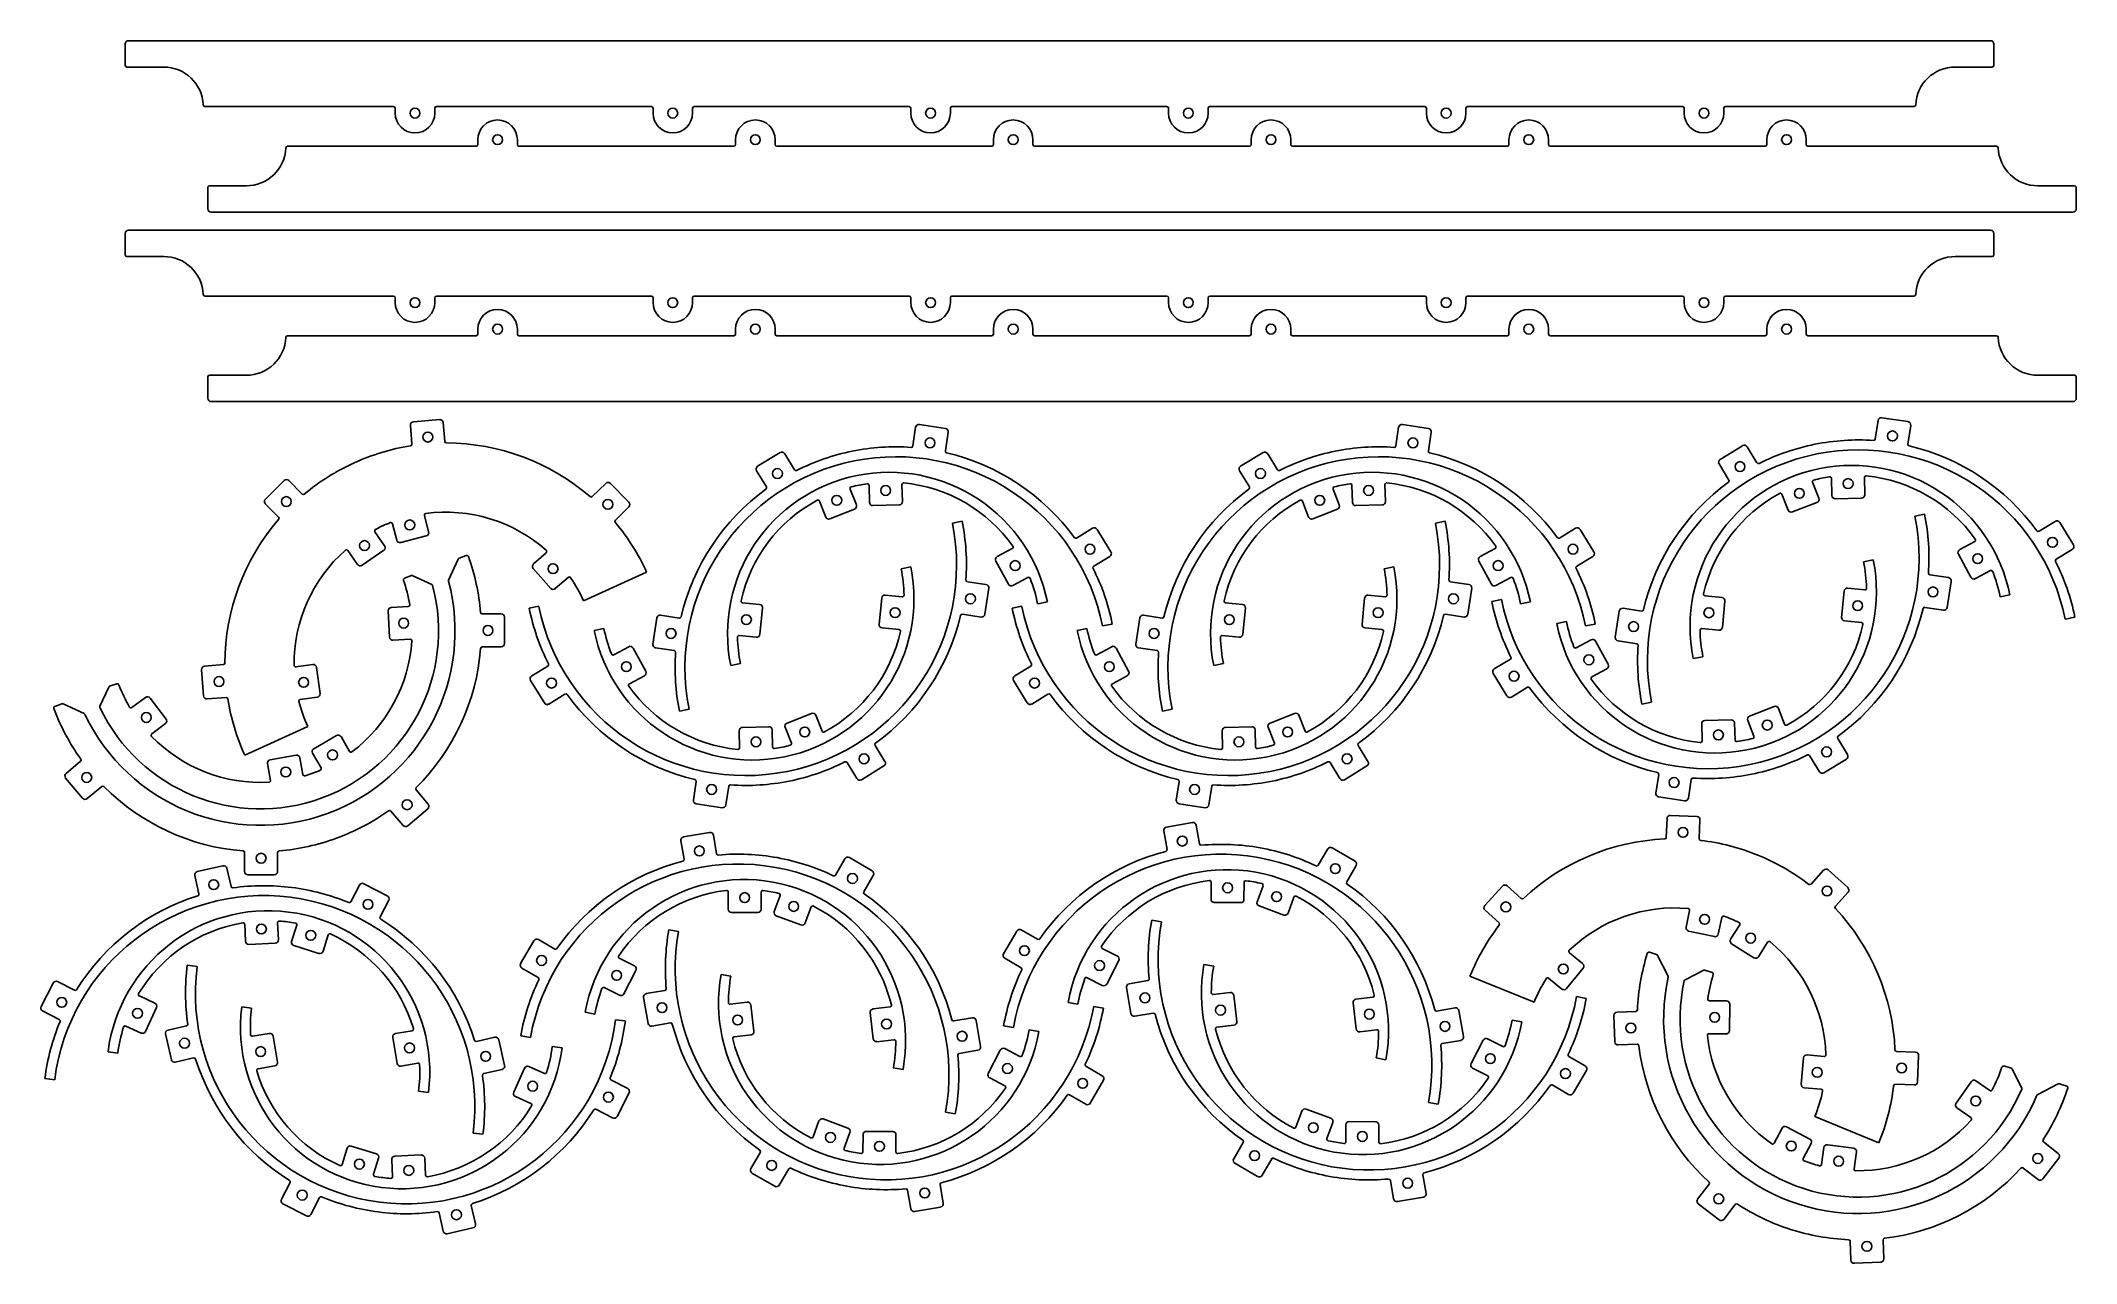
# Model space of a CAD drawing. Header units: millimetres. Extents: x -311 to 307, y -359 to 12.
import ezdxf

# ---------------------------------------------------------------- set-up
doc = ezdxf.new("R2010")
doc.units = ezdxf.units.MM
doc.header["$MEASUREMENT"] = 0
doc.layers.add('Default', color=18, linetype='Continuous', true_color=0x000000)

msp = doc.modelspace()

# ---------------------------------------------------------------- linework, layer by layer
at = {"layer": 'Default'}
for p, q in [((-285.52, 4.63), (-285.52, 11.13)), ((-284.52, 12.13), (-2.02, 12.13)), ((-2.02, 12.13), (280.48, 12.13)), ((281.48, 11.13), (281.48, 4.63)), ((-273.84, 4.13), (-285.02, 4.13)), ((280.98, 4.13), (269.79, 4.13)), ((-204.1, -7.87), (-261.35, -7.87)), ((-203.6, -9.87), (-203.6, -8.37)), ((-191.6, -8.37), (-191.6, -9.87)), ((-125.87, -7.87), (-191.1, -7.87)), ((-125.37, -9.87), (-125.37, -8.37)), ((-113.37, -8.37), (-113.37, -9.87)), ((-47.64, -7.87), (-112.87, -7.87)), ((-47.14, -9.87), (-47.14, -8.37)), ((-35.14, -8.37), (-35.14, -9.87)), ((-2.02, -7.87), (-34.64, -7.87)), ((30.59, -7.87), (-2.02, -7.87)), ((31.09, -9.87), (31.09, -8.37)), ((43.09, -8.37), (43.09, -9.87)), ((108.82, -7.87), (43.59, -7.87)), ((109.32, -9.87), (109.32, -8.37)), ((121.32, -8.37), (121.32, -9.87)), ((187.06, -7.87), (121.82, -7.87)), ((187.56, -9.87), (187.56, -8.37)), ((199.56, -8.37), (199.56, -9.87)), ((257.3, -7.87), (200.06, -7.87)), ((-178.54, -17.93), (-178.54, -19.43)), ((-166.54, -19.43), (-166.54, -17.93)), ((-100.31, -17.93), (-100.31, -19.43)), ((-88.31, -19.43), (-88.31, -17.93)), ((-22.07, -17.93), (-22.07, -19.43)), ((-10.07, -19.43), (-10.07, -17.93)), ((56.16, -17.93), (56.16, -19.43)), ((68.16, -19.43), (68.16, -17.93)), ((134.39, -17.93), (134.39, -19.43)), ((146.39, -19.43), (146.39, -17.93)), ((212.62, -17.93), (212.62, -19.43)), ((224.62, -19.43), (224.62, -17.93)), ((-179.04, -19.93), (-236.28, -19.93)), ((-100.81, -19.93), (-166.04, -19.93)), ((-22.57, -19.93), (-87.81, -19.93)), ((23.04, -19.93), (-9.57, -19.93)), ((55.66, -19.93), (23.04, -19.93)), ((133.89, -19.93), (68.66, -19.93)), ((212.12, -19.93), (146.89, -19.93)), ((282.36, -19.93), (225.12, -19.93)), ((-260.46, -32.43), (-260.46, -38.93)), ((-248.77, -31.93), (-259.96, -31.93)), ((306.04, -31.93), (294.85, -31.93)), ((306.54, -38.93), (306.54, -32.43)), ((-259.46, -39.93), (23.04, -39.93)), ((23.04, -39.93), (305.54, -39.93)), ((-285.52, -52.89), (-285.52, -46.39)), ((-284.52, -45.39), (-2.02, -45.39)), ((-2.02, -45.39), (280.48, -45.39)), ((281.48, -46.39), (281.48, -52.89)), ((-273.84, -53.39), (-285.02, -53.39)), ((280.98, -53.39), (269.79, -53.39)), ((-204.1, -65.39), (-261.35, -65.39)), ((-203.6, -67.39), (-203.6, -65.89)), ((-191.6, -65.89), (-191.6, -67.39)), ((-125.87, -65.39), (-191.1, -65.39)), ((-125.37, -67.39), (-125.37, -65.89)), ((-113.37, -65.89), (-113.37, -67.39)), ((-47.64, -65.39), (-112.87, -65.39)), ((-47.14, -67.39), (-47.14, -65.89)), ((-35.14, -65.89), (-35.14, -67.39)), ((-2.02, -65.39), (-34.64, -65.39)), ((30.59, -65.39), (-2.02, -65.39)), ((31.09, -67.39), (31.09, -65.89)), ((43.09, -65.89), (43.09, -67.39)), ((108.82, -65.39), (43.59, -65.39)), ((109.32, -67.39), (109.32, -65.89)), ((121.32, -65.89), (121.32, -67.39)), ((187.06, -65.39), (121.82, -65.39)), ((187.56, -67.39), (187.56, -65.89)), ((199.56, -65.89), (199.56, -67.39)), ((257.3, -65.39), (200.06, -65.39)), ((-179.04, -77.44), (-236.28, -77.44)), ((-178.54, -75.44), (-178.54, -76.94)), ((-166.54, -76.94), (-166.54, -75.44)), ((-100.81, -77.44), (-166.04, -77.44)), ((-100.31, -75.44), (-100.31, -76.94)), ((-88.31, -76.94), (-88.31, -75.44)), ((-22.57, -77.44), (-87.81, -77.44)), ((-22.07, -75.44), (-22.07, -76.94)), ((-10.07, -76.94), (-10.07, -75.44)), ((23.04, -77.44), (-9.57, -77.44)), ((55.66, -77.44), (23.04, -77.44)), ((56.16, -75.44), (56.16, -76.94)), ((68.16, -76.94), (68.16, -75.44)), ((133.89, -77.44), (68.66, -77.44)), ((134.39, -75.44), (134.39, -76.94)), ((146.39, -76.94), (146.39, -75.44)), ((212.12, -77.44), (146.89, -77.44)), ((212.62, -75.44), (212.62, -76.94)), ((224.62, -76.94), (224.62, -75.44)), ((282.36, -77.44), (225.12, -77.44)), ((-260.46, -89.94), (-260.46, -96.44)), ((-248.77, -89.44), (-259.96, -89.44)), ((306.04, -89.44), (294.85, -89.44)), ((306.54, -96.44), (306.54, -89.94)), ((-259.46, -97.44), (23.04, -97.44)), ((23.04, -97.44), (305.54, -97.44)), ((-199, -104.61), (-198.55, -110.32)), ((-188.58, -109.54), (-189.03, -103.83)), ((245.55, -108.82), (246.41, -103.15)), ((256.3, -104.65), (255.44, -110.32)), ((-46.53, -110.91), (-45.67, -105.25)), ((-35.78, -106.75), (-36.64, -112.41)), ((100.04, -110.91), (100.9, -105.25)), ((110.78, -106.75), (109.93, -112.41)), ((206.67, -111.15), (209.65, -116.04)), ((-85.41, -113.25), (-82.43, -118.14)), ((61.16, -113.25), (64.14, -118.14)), ((201.12, -121.25), (198.13, -116.36)), ((-231.87, -125.51), (-235.88, -121.43)), ((-139.72, -122.26), (-143.8, -126.27)), ((-90.96, -123.35), (-93.95, -118.46)), ((-59.82, -122.87), (-59.7, -128.03)), ((-49.7, -127.79), (-49.82, -122.63)), ((55.6, -123.35), (52.62, -118.46)), ((86.74, -122.87), (86.87, -128.03)), ((96.87, -127.79), (96.74, -122.63)), ((228.42, -126.73), (226.54, -121.92)), ((232.26, -120.77), (232.38, -125.94)), ((242.38, -125.7), (242.26, -120.53)), ((-243.02, -128.44), (-239, -132.52)), ((-136.79, -133.4), (-132.71, -129.39)), ((-74.86, -127.67), (-72.97, -132.48)), ((-63.66, -128.83), (-65.54, -124.02)), ((71.71, -127.67), (73.59, -132.48)), ((82.9, -128.83), (81.02, -124.02)), ((217.23, -125.57), (219.11, -130.38)), ((-204.43, -134.52), (-203.14, -139.52)), ((-193.46, -137.02), (-194.75, -132.02)), ((295.24, -136.78), (300.13, -133.8)), ((-206.82, -141.2), (-209.74, -136.95)), ((-16.37, -142.04), (-20.92, -144.49)), ((3.16, -138.88), (8.05, -135.9)), ((130.19, -142.04), (125.65, -144.49)), ((149.73, -138.88), (154.62, -135.9)), ((275.71, -139.94), (271.16, -142.39)), ((-217.98, -142.61), (-215.06, -146.87)), ((-187.4, -151.6), (-184.45, -145.24)), ((-184.17, -144.98), (-182.02, -144.19)), ((-157.77, -143.32), (-161.64, -146.74)), ((13.26, -144.44), (8.37, -147.42)), ((159.82, -144.44), (154.94, -147.42)), ((305.34, -142.34), (300.45, -145.32)), ((-198.65, -150.28), (-200.8, -151.07)), ((-192.52, -152.96), (-198.26, -150.3)), ((-155.01, -154.23), (-151.14, -150.81)), ((-24.32, -152.97), (-29.98, -152.11)), ((-16.17, -153.29), (-11.62, -150.84)), ((122.24, -152.97), (116.58, -152.11)), ((130.4, -153.29), (134.94, -150.84)), ((237.2, -154.09), (242.34, -154.59)), ((267.76, -150.87), (262.1, -150.01)), ((275.92, -151.19), (280.46, -148.74)), ((-199.63, -159.62), (-204.79, -159.9)), ((-93.05, -159.01), (-98.19, -158.5)), ((-54.88, -156.18), (-49.74, -156.69)), ((53.51, -159.01), (48.37, -158.5)), ((91.68, -156.18), (96.82, -156.69)), ((168.99, -160.19), (174.65, -161.05)), ((199.03, -156.91), (193.89, -156.4)), ((260.6, -159.9), (266.26, -160.75)), ((-177.19, -161.92), (-171.47, -161.91)), ((-123.09, -162.29), (-117.43, -163.15)), ((-50.72, -166.64), (-55.86, -166.14)), ((-31.48, -161.99), (-25.82, -162.85)), ((23.47, -162.29), (29.13, -163.15)), ((95.84, -166.64), (90.7, -166.14)), ((115.08, -161.99), (120.74, -162.85)), ((192.91, -166.36), (198.05, -166.86)), ((241.36, -164.54), (236.22, -164.04)), ((-204.24, -169.88), (-199.08, -169.6)), ((-171.45, -171.91), (-177.17, -171.92)), ((-137.29, -174.31), (-132.75, -171.85)), ((-118.93, -173.04), (-124.59, -172.18)), ((-99.17, -168.45), (-94.03, -168.96)), ((9.27, -174.31), (13.82, -171.85)), ((27.63, -173.04), (21.97, -172.18)), ((47.39, -168.45), (52.53, -168.96)), ((154.79, -172.21), (159.33, -169.76)), ((173.15, -170.94), (167.49, -170.08)), ((-255.74, -177.3), (-261.44, -177.75)), ((-228.59, -177.27), (-233.71, -177.94)), ((-157.29, -177.73), (-162.17, -180.71)), ((-10.72, -177.73), (-15.61, -180.71)), ((134.8, -175.63), (129.91, -178.61)), ((164.09, -178.55), (159.54, -181.01)), ((-290.55, -184.13), (-293.21, -189.87)), ((-288.11, -183.08), (-290.27, -183.87)), ((-128, -180.65), (-132.54, -183.11)), ((18.57, -180.65), (14.02, -183.11)), ((135.11, -187.15), (140, -184.17)), ((-306.89, -189.96), (-304.74, -189.18)), ((-304.36, -189.19), (-298, -192.14)), ((-279.36, -187.24), (-283.48, -190.35)), ((-260.66, -187.72), (-254.95, -187.27)), ((-232.4, -187.86), (-227.28, -187.18)), ((-156.97, -189.25), (-152.08, -186.26)), ((-10.4, -189.25), (-5.51, -186.26)), ((216.14, -190.57), (218.02, -195.38)), ((-277.45, -198.33), (-273.33, -195.21)), ((-99.09, -202.51), (-99.22, -197.35)), ((-89.22, -197.11), (-89.09, -202.27)), ((-83.37, -201.12), (-85.25, -196.31)), ((-75.94, -192.67), (-74.06, -197.48)), ((47.47, -202.51), (47.35, -197.35)), ((57.35, -197.11), (57.47, -202.27)), ((63.19, -201.12), (61.31, -196.31)), ((70.62, -192.67), (72.51, -197.48)), ((192.99, -200.42), (192.87, -195.25)), ((202.86, -195.01), (202.99, -200.18)), ((208.71, -199.02), (206.83, -194.21)), ((-217.46, -203.63), (-220.05, -199.16)), ((-54.97, -206.69), (-57.95, -201.8)), ((91.6, -206.69), (88.62, -201.8)), ((237.11, -204.59), (234.13, -199.7)), ((-303.49, -210.31), (-299.12, -206.62)), ((-242.34, -207.33), (-241.43, -212.42)), ((-231.59, -210.66), (-232.5, -205.57)), ((-228.7, -204.18), (-226.11, -208.65)), ((-66.49, -207), (-63.51, -211.89)), ((80.08, -207), (83.06, -211.89)), ((225.59, -204.91), (228.58, -209.8)), ((-292.67, -214.26), (-297.05, -217.95)), ((-228.62, -210.27), (-228.62, -210.27)), ((-228.62, -210.27), (-228.62, -210.27)), ((-197.27, -215.29), (-193.58, -219.67)), ((-112.28, -212.73), (-113.13, -218.39)), ((-103.25, -219.89), (-102.39, -214.23)), ((34.29, -212.73), (33.43, -218.39)), ((43.32, -219.89), (44.18, -214.23)), ((179.81, -210.63), (178.95, -216.29)), ((188.83, -217.79), (189.69, -212.13)), ((-201.23, -226.11), (-204.92, -221.73)), ((29.63, -227.76), (30.61, -233.41)), ((40.46, -231.71), (39.49, -226.06)), ((182.12, -229.74), (182.34, -224.02)), ((192.33, -224.4), (192.12, -230.12)), ((-249.29, -240.09), (-249.3, -234.36)), ((-239.3, -234.34), (-239.29, -240.06)), ((-116.9, -230.75), (-115.93, -236.39)), ((-106.07, -234.69), (-107.05, -229.05)), ((79.38, -233.25), (76.5, -238.2)), ((-253.41, -244.69), (-254.68, -239.1)), ((-67.15, -236.23), (-70.03, -241.18)), ((85.14, -243.23), (88.02, -238.28)), ((226.04, -243.93), (229.88, -239.69)), ((-264.43, -241.31), (-263.17, -246.89)), ((-214.46, -244.22), (-217.09, -249.31)), ((-102.56, -251.5), (-102.54, -246.34)), ((-92.54, -246.37), (-92.56, -251.54)), ((-61.39, -246.22), (-58.51, -241.27)), ((43.97, -248.52), (43.99, -243.35)), ((53.99, -243.39), (53.97, -248.56)), ((57.95, -249.27), (59.74, -244.43)), ((133.83, -244.46), (138.07, -248.3)), ((237.29, -246.4), (233.45, -250.64)), ((-208.2, -253.89), (-205.57, -248.8)), ((-88.58, -252.26), (-86.8, -247.41)), ((-77.41, -250.86), (-79.2, -255.71)), ((69.12, -247.88), (67.34, -252.73)), ((131.36, -255.71), (127.12, -251.87)), ((188.13, -257), (189.21, -251.95)), ((-249.04, -261.29), (-249.28, -256.13)), ((-239.29, -255.66), (-239.05, -260.81)), ((-235.04, -261.33), (-233.5, -256.39)), ((-223.95, -259.36), (-225.49, -264.29)), ((-8.65, -260.68), (-13.6, -257.8)), ((198.99, -254.06), (197.9, -259.11)), ((201.65, -260.63), (204.4, -256.26)), ((-155.19, -263.66), (-160.13, -260.78)), ((10.95, -263.44), (15.54, -265.8)), ((152.72, -264.76), (156.73, -268.02)), ((179.18, -265.33), (176.99, -264.63)), ((182.68, -271.82), (179.47, -265.58)), ((212.86, -261.58), (210.11, -265.96)), ((-165.17, -269.42), (-160.22, -272.3)), ((-135.59, -266.42), (-130.99, -268.78)), ((-18.63, -266.44), (-13.68, -269.32)), ((187.85, -272.97), (193.47, -270.07)), ((193.85, -270.04), (196.04, -270.74)), ((-300.97, -276.15), (-306.06, -273.53)), ((-281.25, -277.89), (-276.54, -280.02)), ((-135.57, -277.67), (-140.16, -275.31)), ((-127.42, -277.18), (-121.78, -276.21)), ((10.97, -274.69), (6.37, -272.33)), ((19.12, -274.2), (24.76, -273.23)), ((49.73, -276.8), (44.61, -277.41)), ((150.42, -275.78), (146.41, -272.52)), ((-310.64, -282.42), (-305.55, -285.04)), ((-96.8, -279.78), (-101.93, -280.39)), ((-58.58, -281.83), (-53.45, -281.22)), ((26.46, -283.08), (20.82, -284.06)), ((87.96, -278.84), (93.08, -278.23)), ((118.06, -281.52), (112.41, -282.49)), ((172.9, -282.55), (167.18, -282.77)), ((195.22, -279.33), (200.39, -279.4)), ((-280.65, -289.13), (-285.36, -287.01)), ((-272.54, -288.22), (-266.95, -286.96)), ((-241.83, -289.24), (-246.92, -290.11)), ((-203.55, -289.31), (-198.46, -288.44)), ((-120.08, -286.07), (-125.72, -287.04)), ((-100.75, -290.32), (-95.62, -289.71)), ((-28.48, -284.5), (-34.12, -285.47)), ((45.79, -287.34), (50.92, -286.73)), ((94.27, -288.16), (89.14, -288.77)), ((200.25, -289.4), (195.09, -289.33)), ((-173.35, -290.43), (-178.94, -291.69)), ((-52.27, -291.15), (-57.4, -291.76)), ((-32.42, -295.33), (-26.78, -294.35)), ((-14.04, -296.22), (-18.63, -293.86)), ((114.11, -292.34), (119.76, -291.37)), ((132.5, -293.24), (127.9, -290.88)), ((152.55, -296.25), (157.5, -299.13)), ((167.56, -292.76), (173.28, -292.54)), ((224.88, -295.77), (230.02, -296.24)), ((252.01, -294.69), (257.73, -294.91)), ((-264.75, -296.71), (-270.33, -297.98)), ((-245.22, -299.97), (-240.13, -299.09)), ((-196.77, -298.29), (-201.86, -299.17)), ((-176.73, -301.44), (-171.15, -300.18)), ((-158.33, -301.39), (-163.03, -299.27)), ((6.02, -299.23), (10.97, -302.12)), ((123.33, -299.77), (127.92, -302.14)), ((284.59, -299.14), (286.78, -299.84)), ((287.07, -300.09), (289.96, -305.71)), ((-167.14, -308.39), (-162.43, -310.51)), ((-138.14, -303.37), (-133.05, -305.99)), ((-23.2, -302.76), (-18.61, -305.12)), ((5.94, -310.76), (0.99, -307.88)), ((152.47, -307.78), (147.52, -304.89)), ((229.12, -306.2), (223.98, -305.73)), ((257.35, -304.9), (251.63, -304.69)), ((276.02, -303.65), (280.27, -306.6)), ((301.08, -304.58), (294.84, -307.79)), ((303.64, -305.25), (301.46, -304.55)), ((-137.63, -314.88), (-142.72, -312.25)), ((71.53, -312.84), (69.75, -317.69)), ((274.56, -314.81), (270.32, -311.86)), ((-75, -315.83), (-76.79, -320.67)), ((-67.4, -324.13), (-65.62, -319.28)), ((-61.64, -320), (-61.66, -325.16)), ((-51.66, -325.2), (-51.64, -320.04)), ((79.13, -321.15), (80.92, -316.3)), ((84.9, -317.02), (84.88, -322.18)), ((94.88, -322.22), (94.9, -317.05)), ((214.84, -322.57), (217.25, -318)), ((-218.2, -324.11), (-219.73, -329.04)), ((-210.18, -332.01), (-208.65, -327.08)), ((-194.4, -332.27), (-194.65, -327.11)), ((-95.69, -330.27), (-92.8, -325.32)), ((50.85, -327.29), (53.73, -322.34)), ((62.37, -327.37), (59.49, -332.32)), ((226.1, -322.66), (223.69, -327.23)), ((229.25, -329.01), (229.95, -323.9)), ((239.86, -325.25), (239.16, -330.37)), ((301.08, -325.71), (296.55, -322.2)), ((-204.64, -327.59), (-204.39, -332.75)), ((-84.16, -330.35), (-87.04, -335.3)), ((108.27, -332.16), (109.24, -337.81)), ((226.27, -328.74), (226.27, -328.74)), ((226.27, -328.74), (226.27, -328.74)), ((290.43, -330.11), (294.95, -333.61)), ((-238.11, -339.6), (-235.49, -334.51)), ((-226.6, -339.09), (-229.22, -344.18)), ((-47.15, -342.49), (-48.12, -336.85)), ((-38.27, -335.15), (-37.29, -340.79)), ((99.39, -339.51), (98.41, -333.86)), ((195.15, -335.05), (191.64, -339.57)), ((-189.01, -349.3), (-190.27, -343.72)), ((-180.52, -341.51), (-179.25, -347.1)), ((199.55, -345.7), (203.05, -341.18)), ((248.14, -357.69), (247.92, -351.97)), ((237.93, -352.36), (238.15, -358.08))]:
    msp.add_line(p, q, dxfattribs=at)
for points in [[(-190.11, -102.91), (-198.08, -103.54)], [(-44.53, -104.41), (-36.62, -105.61)], [(102.04, -104.41), (109.94, -105.61)], [(247.55, -102.32), (255.46, -103.51)], [(198.47, -114.98), (205.3, -110.82)], [(-93.61, -117.08), (-86.78, -112.92)], [(52.95, -117.08), (59.78, -112.92)], [(-237.3, -121.42), (-243, -127.03)], [(-132.7, -127.97), (-138.31, -122.27)], [(-58.67, -129.01), (-50.67, -128.82)], [(87.89, -129.01), (95.89, -128.82)], [(220.4, -130.95), (227.85, -128.03)], [(233.41, -126.91), (241.41, -126.72)], [(-71.68, -133.04), (-64.23, -130.13)], [(-31.57, -133.75), (-34.51, -134.34)], [(74.89, -133.04), (82.34, -130.13)], [(115, -133.75), (112.06, -134.34)], [(260.52, -131.65), (257.58, -132.24)], [(301.51, -134.13), (305.67, -140.96)], [(-201.92, -140.24), (-194.17, -138.24)], [(9.43, -136.23), (13.59, -143.06)], [(155.99, -136.23), (160.16, -143.06)], [(-213.67, -147.12), (-207.07, -142.59)], [(-161.72, -148.15), (-156.42, -154.14)], [(-50.08, -148.17), (-47.14, -147.57)], [(-21.32, -145.85), (-17.52, -152.89)], [(96.48, -148.17), (99.42, -147.57)], [(125.24, -145.85), (129.04, -152.89)], [(242, -146.07), (244.94, -145.48)], [(270.76, -143.75), (274.56, -150.79)], [(-146.42, -157.91), (-127.31, -149.2)], [(-24.68, -162.01), (-23.48, -154.11)], [(121.88, -162.01), (123.08, -154.11)], [(267.4, -159.92), (268.6, -152.01)], [(-159.99, -159.59), (-162.93, -160.19)], [(-92.94, -168.06), (-92.16, -160.1)], [(-56.76, -165.04), (-55.98, -157.08)], [(-13.42, -159.59), (-16.36, -160.19)], [(-8.64, -158.83), (-5.7, -158.24)], [(53.63, -168.06), (54.41, -160.1)], [(89.81, -165.04), (90.59, -157.08)], [(132.09, -157.5), (129.15, -158.09)], [(137.92, -158.83), (140.87, -158.24)], [(199.14, -165.97), (199.93, -158)], [(235.32, -162.94), (236.11, -154.98)], [(283.44, -156.73), (286.38, -156.14)], [(-205.73, -160.95), (-205.3, -168.94)], [(-170.47, -162.91), (-170.45, -170.91)], [(-143.22, -166.91), (-140.27, -166.32)], [(-125.43, -171.04), (-124.23, -163.13)], [(3.35, -166.91), (6.29, -166.32)], [(14.01, -164.96), (11.07, -165.55)], [(21.13, -171.04), (22.33, -163.13)], [(148.86, -164.81), (151.81, -164.22)], [(160.58, -164.96), (157.64, -165.55)], [(166.65, -168.94), (167.85, -161.03)], [(306.09, -162.86), (303.16, -163.45)], [(-131.39, -172.26), (-127.59, -179.3)], [(15.17, -172.26), (18.97, -179.3)], [(160.69, -170.16), (164.49, -177.2)], [(-262.36, -178.83), (-261.73, -186.8)], [(-226.42, -186.06), (-227.46, -178.13)], [(-101.77, -177.57), (-98.83, -176.98)], [(44.79, -177.57), (47.73, -176.98)], [(190.31, -175.47), (193.25, -174.88)], [(-162.51, -182.08), (-158.34, -188.91)], [(-15.94, -182.08), (-11.78, -188.91)], [(129.57, -179.98), (133.74, -186.81)], [(-273.13, -193.81), (-277.96, -187.43)], [(-114.41, -190.8), (-117.35, -191.4)], [(32.16, -190.8), (29.22, -191.4)], [(177.67, -188.71), (174.73, -189.3)], [(207.39, -192.92), (214.84, -190)], [(-249.24, -204.79), (-230.13, -196.08)], [(-98.24, -196.33), (-90.24, -196.13)], [(-84.69, -195.02), (-77.24, -192.1)], [(48.32, -196.33), (56.32, -196.13)], [(61.88, -195.02), (69.33, -192.1)], [(193.84, -194.23), (201.84, -194.04)], [(-221.42, -198.8), (-228.34, -202.81)], [(-233.66, -204.76), (-241.53, -206.17)], [(-62.13, -212.23), (-55.3, -208.06)], [(84.43, -212.23), (91.26, -208.06)], [(229.95, -210.13), (236.78, -205.96)], [(-298.46, -217.83), (-303.61, -211.71)], [(-193.7, -221.08), (-199.82, -226.23)], [(-112.29, -219.53), (-104.39, -220.73)], [(34.27, -219.53), (42.18, -220.73)], [(179.79, -217.43), (187.7, -218.63)], [(-108.2, -228.23), (-116.09, -229.59)], [(38.33, -225.25), (30.45, -226.61)], [(183.38, -223.06), (191.37, -223.36)], [(87.66, -236.92), (80.75, -232.89)], [(-255.87, -238.35), (-263.68, -240.11)], [(-58.87, -239.9), (-65.79, -235.87)], [(231.29, -239.62), (237.22, -244.99)], [(-240.29, -241.07), (-248.29, -241.08)], [(-206.01, -247.45), (-213.12, -243.79)], [(127.05, -250.46), (132.42, -244.53)], [(-93.56, -252.53), (-101.56, -252.51)], [(52.97, -249.55), (44.97, -249.52)], [(66.05, -253.32), (58.55, -250.56)], [(-120.57, -257.82), (-117.62, -258.36)], [(-80.48, -256.3), (-87.99, -253.54)], [(-14.97, -258.16), (-18.99, -265.07)], [(25.97, -254.84), (28.92, -255.37)], [(196.71, -259.87), (188.89, -258.19)], [(-240, -261.86), (-247.99, -262.24)], [(-226.74, -264.95), (-234.38, -262.58)], [(-161.5, -261.14), (-165.53, -268.05)], [(208.73, -266.27), (201.96, -262.01)], [(-266.69, -268.54), (-263.72, -268.91)], [(-130.56, -270.13), (-134.22, -277.24)], [(-101.76, -271.86), (-104.71, -271.33)], [(15.97, -267.15), (12.31, -274.26)], [(44.78, -268.88), (41.82, -268.35)], [(156.87, -269.43), (151.82, -275.63)], [(-307.4, -273.96), (-311.07, -281.07)], [(19.66, -283.24), (18.3, -275.36)], [(51.79, -285.62), (50.85, -277.67)], [(141.99, -279.81), (122.54, -271.89)], [(-276.04, -281.34), (-279.33, -288.63)], [(-247.19, -281.59), (-250.16, -281.21)], [(-142.98, -283.36), (-145.93, -282.83)], [(-126.87, -286.22), (-128.23, -278.34)], [(-94.74, -288.6), (-95.69, -280.65)], [(-58.51, -290.88), (-59.45, -282.94)], [(3.56, -280.38), (0.6, -279.85)], [(8.35, -281.05), (11.31, -281.58)], [(88.03, -287.9), (87.08, -279.96)], [(120.57, -290.21), (119.21, -282.33)], [(154.89, -278.07), (157.84, -278.6)], [(166.22, -283.81), (166.53, -291.8)], [(201.37, -280.41), (201.27, -288.41)], [(-271.53, -297.22), (-273.29, -289.42)], [(-239.32, -297.94), (-240.67, -290.05)], [(-165.5, -289.96), (-162.55, -290.49)], [(-136.75, -285.08), (-133.77, -285.46)], [(-25.96, -293.2), (-27.32, -285.31)], [(-18.97, -286.97), (-16.02, -287.5)], [(-8.27, -288.71), (-11.22, -288.17)], [(138.27, -285.72), (135.31, -285.19)], [(-287.76, -295.2), (-290.74, -294.82)], [(-203.01, -298.35), (-204.37, -290.47)], [(-170.39, -298.98), (-172.16, -291.18)], [(-152.95, -293.59), (-155.93, -293.21)], [(-19.98, -294.29), (-23.64, -301.41)], [(126.56, -291.31), (122.9, -298.43)], [(258.69, -295.95), (258.39, -303.94)], [(-164.36, -299.77), (-167.64, -307.07)], [(-49.48, -300.21), (-52.44, -299.68)], [(97.05, -297.22), (94.1, -296.69)], [(157.86, -300.5), (153.84, -307.41)], [(223.07, -304.65), (223.79, -296.68)], [(-309.91, -302.94), (-306.94, -303.32)], [(-193.52, -307.2), (-196.5, -306.82)], [(-132.62, -307.33), (-136.28, -314.45)], [(11.33, -303.48), (7.3, -310.4)], [(270.07, -310.47), (274.63, -303.9)], [(-36.58, -313.18), (-33.63, -313.71)], [(80.32, -315.02), (72.82, -312.25)], [(109.95, -310.2), (112.9, -310.73)], [(246.64, -322.43), (227.19, -314.51)], [(-179.96, -319.49), (-176.99, -319.87)], [(-66.21, -318), (-73.72, -315.23)], [(-52.63, -319.03), (-60.63, -319)], [(93.9, -316.05), (85.9, -316.02)], [(218.6, -317.58), (225.68, -321.31)], [(-209.31, -325.83), (-216.95, -323.45)], [(-195.7, -326.16), (-203.69, -326.54)], [(231.07, -323.04), (239, -324.12)], [(296.35, -333.44), (301.25, -327.11)], [(-88.41, -335.66), (-95.33, -331.64)], [(58.12, -332.68), (51.21, -328.66)], [(108.42, -338.96), (100.54, -340.32)], [(-230.57, -344.61), (-237.68, -340.95)], [(-38.11, -341.95), (-45.99, -343.31)], [(191.82, -340.98), (198.14, -345.88)], [(-180.01, -348.29), (-187.81, -350.06)], [(239.19, -359.04), (247.18, -358.73)]]:
    msp.add_lwpolyline(points, dxfattribs=at)
for centre in [(-197.6, -9.87), (-119.37, -9.87), (-41.14, -9.87), (37.09, -9.87), (115.32, -9.87), (193.56, -9.87), (-172.54, -17.93), (-94.31, -17.93), (-16.07, -17.93), (62.16, -17.93), (140.39, -17.93), (218.62, -17.93), (-197.6, -67.39), (-119.37, -67.39), (-41.14, -67.39), (37.09, -67.39), (115.32, -67.39), (193.56, -67.39), (-172.54, -75.44), (-94.31, -75.44), (-16.07, -75.44), (62.16, -75.44), (140.39, -75.44), (218.62, -75.44), (-193.7, -108.21), (-41.32, -109.96), (105.24, -109.96), (250.76, -107.86), (204.49, -117.17), (-87.6, -119.27), (-54.78, -124.42), (58.97, -119.27), (91.78, -124.42), (237.3, -122.32), (-236.65, -127.79), (-139.07, -128.63), (-69.59, -127.4), (76.97, -127.4), (222.49, -125.3), (-199.17, -134.88), (-212.92, -141.15), (7.24, -142.25), (153.81, -142.25), (299.32, -140.15), (-155.7, -148.17), (-15.46, -147.23), (131.1, -147.23), (276.62, -145.13), (263.05, -155.21), (-51.89, -161.5), (-29.03, -157.31), (94.68, -161.5), (117.54, -157.31), (195.06, -161.54), (240.19, -159.4), (-201.02, -164.7), (-175.46, -166.92), (-119.89, -167.83), (-97.03, -163.64), (26.68, -167.83), (49.54, -163.64), (172.19, -165.74), (-133.45, -177.92), (13.11, -177.92), (158.63, -175.82), (-257.06, -182.42), (-231.4, -182.68), (-156.16, -182.89), (-9.59, -182.89), (135.93, -180.8), (-279.14, -193.33), (-79.32, -197.75), (67.24, -197.75), (197.95, -198.63), (212.76, -195.65), (-222.62, -204.7), (-94.13, -200.73), (52.43, -200.73), (230.76, -203.78), (-236.8, -209.9), (-61.32, -205.88), (85.25, -205.88), (-297.21, -211.55), (-107.59, -215.19), (38.97, -215.19), (184.49, -213.09), (-199.98, -219.83), (187.19, -228.21), (-244.3, -236.07), (-111.3, -233.84), (35.24, -230.86), (-64.84, -242.21), (81.69, -239.22), (-258.67, -244.1), (-97.55, -248.02), (48.99, -245.04), (63.86, -247.72), (230.9, -246.01), (-211.85, -250.07), (-82.68, -250.7), (133.44, -250.85), (193.75, -254.63), (-244.21, -257.56), (-229.22, -259.47), (207.74, -260.33), (-159.19, -267.11), (-12.66, -264.13), (-136.39, -271.63), (10.14, -268.64), (150.86, -269.69), (23.91, -278.45), (-304.79, -279.8), (-281.79, -283.14), (-122.63, -281.43), (-99.68, -285.16), (46.85, -282.18), (92.02, -283.4), (196.82, -284.35), (-54.51, -286.38), (-31.57, -290.11), (114.96, -287.12), (171.37, -287.61), (-267.53, -292.22), (-244.43, -294.76), (-199.26, -293.65), (-176.15, -296.19), (128.73, -296.93), (-17.8, -299.91), (151.53, -301.44), (227.91, -301.07), (253.54, -299.75), (-161.9, -305.27), (-138.9, -308.6), (5, -304.42), (276.04, -309.75), (-71.52, -320.84), (75.02, -317.86), (89.88, -320.53), (-56.65, -323.52), (57.18, -326.35), (220.04, -323.43), (234.43, -328.04), (294.85, -327.21), (-214.46, -328.94), (-199.48, -330.85), (-89.35, -329.33), (103.63, -334.72), (-231.83, -338.34), (-42.9, -337.7), (198.04, -339.47), (-185.01, -344.3), (242.99, -353.89)]:
    msp.add_circle(centre, 1.5, dxfattribs=at)
for centre, radius, start, end in [((-284.52, 11.13), 1, 90, 180), ((280.48, 11.13), 1, 0, 90), ((-285.02, 4.63), 0.5, 180, 270), ((-273.84, -7.88), 12, 2.29462, 90.30415), ((269.79, -7.88), 12, 89.69585, 177.70538), ((280.98, 4.63), 0.5, 270, 0), ((-261.35, -7.37), 0.5, 182.29462, 270), ((-204.1, -8.37), 0.5, 0, 90), ((-197.6, -9.87), 6, 180, 0), ((-191.1, -8.37), 0.5, 90, 180), ((-172.54, -17.93), 6, 360, 180), ((-125.87, -8.37), 0.5, 0, 90), ((-119.37, -9.87), 6, 180, 0), ((-112.87, -8.37), 0.5, 90, 180), ((-94.31, -17.93), 6, 360, 180), ((-47.64, -8.37), 0.5, 0, 90), ((-41.14, -9.87), 6, 180, 0), ((-34.64, -8.37), 0.5, 90, 180), ((-16.07, -17.93), 6, 360, 180), ((30.59, -8.37), 0.5, 0, 90), ((37.09, -9.87), 6, 180, 0), ((43.59, -8.37), 0.5, 90, 180), ((62.16, -17.93), 6, 360, 180), ((108.82, -8.37), 0.5, 360, 90), ((115.32, -9.87), 6, 180, 0), ((121.82, -8.37), 0.5, 90, 180), ((140.39, -17.93), 6, 360, 180), ((187.06, -8.37), 0.5, 360, 90), ((193.56, -9.87), 6, 180, 0), ((200.06, -8.37), 0.5, 90, 180), ((218.62, -17.93), 6, 360, 180), ((257.3, -7.37), 0.5, 270, 357.70538), ((-248.77, -19.93), 12, 269.69585, 357.70538), ((-236.28, -20.43), 0.5, 90, 177.70538), ((-179.04, -19.43), 0.5, 270, 0), ((-166.04, -19.43), 0.5, 180, 270), ((-100.81, -19.43), 0.5, 270, 360), ((-87.81, -19.43), 0.5, 180, 270), ((-22.57, -19.43), 0.5, 270, 360), ((-9.57, -19.43), 0.5, 180, 270), ((55.66, -19.43), 0.5, 270, 0), ((68.66, -19.43), 0.5, 180, 270), ((133.89, -19.43), 0.5, 270, 0), ((146.89, -19.43), 0.5, 180, 270), ((212.12, -19.43), 0.5, 270, 0), ((225.12, -19.43), 0.5, 180, 270), ((282.36, -20.43), 0.5, 2.29462, 90), ((294.85, -19.93), 12, 182.29462, 270.30415), ((-259.96, -32.43), 0.5, 90, 180), ((306.04, -32.43), 0.5, 360, 90), ((-259.46, -38.93), 1, 180, 270), ((305.54, -38.93), 1, 270, 0), ((-284.52, -46.39), 1, 90, 180), ((280.48, -46.39), 1, 0, 90), ((-285.02, -52.89), 0.5, 180, 270), ((-273.84, -65.39), 12, 2.29462, 90.30415), ((269.79, -65.39), 12, 89.69585, 177.70538), ((280.98, -52.89), 0.5, 270, 0), ((-261.35, -64.89), 0.5, 182.29462, 270), ((-204.1, -65.89), 0.5, 0, 90), ((-197.6, -67.39), 6, 180, 0), ((-191.1, -65.89), 0.5, 90, 180), ((-125.87, -65.89), 0.5, 0, 90), ((-119.37, -67.39), 6, 180, 0), ((-112.87, -65.89), 0.5, 90, 180), ((-47.64, -65.89), 0.5, 0, 90), ((-41.14, -67.39), 6, 180, 0), ((-34.64, -65.89), 0.5, 90, 180), ((30.59, -65.89), 0.5, 0, 90), ((37.09, -67.39), 6, 180, 0), ((43.59, -65.89), 0.5, 90, 180), ((108.82, -65.89), 0.5, 0, 90), ((115.32, -67.39), 6, 180, 0), ((121.82, -65.89), 0.5, 90, 180), ((187.06, -65.89), 0.5, 360, 90), ((193.56, -67.39), 6, 180, 0), ((200.06, -65.89), 0.5, 90, 180), ((257.3, -64.89), 0.5, 270, 357.70538), ((-172.54, -75.44), 6, 360, 180), ((-94.31, -75.44), 6, 360, 180), ((-16.07, -75.44), 6, 360, 180), ((62.16, -75.44), 6, 360, 180), ((140.39, -75.44), 6, 360, 180), ((218.62, -75.44), 6, 360, 180), ((-248.77, -77.44), 12, 269.69585, 357.70538), ((-236.28, -77.94), 0.5, 90, 177.70538), ((-179.04, -76.94), 0.5, 270, 0), ((-166.04, -76.94), 0.5, 180, 270), ((-100.81, -76.94), 0.5, 270, 0), ((-87.81, -76.94), 0.5, 180, 270), ((-22.57, -76.94), 0.5, 270, 0), ((-9.57, -76.94), 0.5, 180, 270), ((55.66, -76.94), 0.5, 270, 0), ((68.66, -76.94), 0.5, 180, 270), ((133.89, -76.94), 0.5, 270, 0), ((146.89, -76.94), 0.5, 180, 270), ((212.12, -76.94), 0.5, 270, 0), ((225.12, -76.94), 0.5, 180, 270), ((282.36, -77.94), 0.5, 2.29462, 90), ((294.85, -77.44), 12, 182.29462, 270.30415), ((-259.96, -89.94), 0.5, 90, 180), ((306.04, -89.94), 0.5, 360, 90), ((-259.46, -96.44), 1, 180, 270), ((305.54, -96.44), 1, 270, 0), ((-198, -104.54), 1, 94.50871, 184.50895), ((-190.03, -103.91), 1, 4.50895, 94.50871), ((-44.68, -105.4), 1, 81.37867, 171.37891), ((101.89, -105.4), 1, 81.37867, 171.37891), ((247.4, -103.3), 1, 81.37867, 171.37891), ((255.31, -104.5), 1, 351.37891, 81.37867), ((-188.28, -177), 67, 99.18246, 114.50875), ((-199.05, -110.36), 0.5, 279.18246, 4.50895), ((-188.08, -109.5), 0.5, 184.50895, 269.83503), ((-188.28, -177), 67, 49.18247, 89.83503), ((-51.67, -178.18), 67, 86.05257, 101.37872), ((-47.02, -110.84), 0.5, 266.05257, 351.37891), ((-36.77, -106.6), 1, 351.37891, 81.37867), ((94.9, -178.18), 67, 86.05257, 101.37872), ((99.54, -110.84), 0.5, 266.05257, 351.37891), ((109.8, -106.6), 1, 351.37891, 81.37867), ((205.82, -111.67), 1, 31.37852, 121.37876), ((240.41, -176.08), 67, 101.37872, 116.70486), ((240.41, -176.08), 67, 86.05257, 101.37872), ((245.06, -108.74), 0.5, 266.05257, 351.37891), ((255.94, -110.39), 0.5, 171.37891, 256.70485), ((240.41, -176.08), 67, 36.05258, 76.70485), ((-188.28, -177), 67, 114.50875, 129.83504), ((-51.67, -178.18), 64, 101.37872, 191.37872), ((-93.09, -117.94), 1, 121.37876, 211.37852), ((-86.26, -113.77), 1, 31.37852, 121.37876), ((-51.67, -178.18), 67, 101.37872, 116.70486), ((-51.67, -178.18), 64, 11.37872, 101.37872), ((-36.15, -112.49), 0.5, 171.37891, 256.70485), ((-51.67, -178.18), 67, 36.05258, 76.70485), ((94.9, -178.18), 64, 101.37872, 191.37872), ((53.47, -117.94), 1, 121.37876, 211.37852), ((60.3, -113.77), 1, 31.37852, 121.37876), ((94.9, -178.18), 67, 101.37872, 116.70486), ((94.9, -178.18), 64, 11.37872, 101.37872), ((110.42, -112.49), 0.5, 171.37891, 256.70485), ((94.9, -178.18), 67, 36.05258, 76.70485), ((240.41, -176.08), 64, 101.37872, 191.37872), ((198.99, -115.84), 1, 121.37876, 211.37852), ((210.08, -115.78), 0.5, 211.37852, 296.70486), ((240.41, -176.08), 64, 11.37872, 101.37872), ((238.35, -165.8), 49, 11.37872, 101.37872), ((-236.6, -122.13), 1, 44.50856, 134.50879), ((-139.02, -122.97), 1, 44.50879, 134.50856), ((-53.74, -167.9), 49, 101.37872, 191.37872), ((-91.39, -123.61), 0.5, 306.05258, 31.37852), ((-82, -117.88), 0.5, 211.37852, 296.70486), ((-65.08, -123.84), 0.5, 104.43568, 201.37885), ((-53.74, -167.9), 46, 101.37872, 104.43568), ((-53.74, -167.9), 49, 11.37872, 101.37872), ((-53.74, -167.9), 46, 98.32175, 101.37872), ((-60.32, -122.88), 0.5, 1.37858, 98.32175), ((-49.32, -122.62), 0.5, 84.43568, 181.37846), ((-53.74, -167.9), 46, 35.3218, 84.43568), ((92.83, -167.9), 49, 101.37872, 191.37872), ((55.17, -123.61), 0.5, 306.05258, 31.37852), ((64.56, -117.88), 0.5, 211.37852, 296.70486), ((81.49, -123.84), 0.5, 104.43568, 201.37885), ((92.83, -167.9), 46, 101.37872, 104.43568), ((92.83, -167.9), 49, 11.37872, 101.37872), ((92.83, -167.9), 46, 98.32175, 101.37872), ((86.24, -122.88), 0.5, 1.37858, 98.32175), ((97.24, -122.62), 0.5, 84.43568, 181.37846), ((92.83, -167.9), 46, 35.3218, 84.43568), ((240.41, -176.08), 67, 126.05258, 166.70485), ((238.35, -165.8), 49, 101.37872, 191.37872), ((200.69, -121.51), 0.5, 306.05258, 31.37852), ((227, -121.74), 0.5, 104.43568, 201.37885), ((238.35, -165.8), 46, 101.37872, 104.43568), ((238.35, -165.8), 46, 98.32175, 101.37872), ((231.76, -120.78), 0.5, 1.37858, 98.32175), ((242.76, -120.52), 0.5, 84.43568, 181.37846), ((238.35, -165.8), 46, 35.3218, 84.43568), ((-242.3, -127.74), 1, 134.50879, 224.50856), ((-231.51, -125.16), 0.5, 224.50856, 309.83504), ((-144.15, -125.91), 0.5, 229.18247, 314.50856), ((-133.41, -128.67), 1, 314.50856, 44.50879), ((-51.67, -178.18), 67, 126.05258, 166.70485), ((-53.74, -167.9), 46, 118.32176, 167.43563), ((-75.32, -127.85), 0.5, 21.37897, 118.32176), ((-64.59, -129.2), 1, 291.37884, 21.37885), ((-58.7, -128.01), 1, 181.37858, 271.3786), ((-50.7, -127.82), 1, 271.3786, 1.37846), ((94.9, -178.18), 67, 126.05258, 166.70485), ((92.83, -167.9), 46, 118.32176, 167.43563), ((71.24, -127.85), 0.5, 21.37897, 118.32176), ((81.97, -129.2), 1, 291.37884, 21.37885), ((87.87, -128.01), 1, 181.37858, 271.3786), ((95.87, -127.82), 1, 271.3786, 1.37846), ((238.35, -165.8), 46, 118.32176, 167.43563), ((216.76, -125.75), 0.5, 21.37897, 118.32176), ((227.49, -127.1), 1, 291.37884, 21.37885), ((233.38, -125.91), 1, 181.37858, 271.3786), ((241.38, -125.72), 1, 271.3786, 1.37846), ((-188.28, -177), 67, 139.18247, 179.83503), ((-239.36, -132.87), 0.5, 319.18247, 44.50856), ((-188.28, -177), 46, 114.50875, 117.56572), ((-188.28, -177), 46, 111.45178, 114.50875), ((-204.92, -134.65), 0.5, 14.50868, 111.45178), ((-194.27, -131.89), 0.5, 97.56571, 194.50841), ((-188.28, -177), 46, 48.45183, 97.56571), ((-136.44, -133.76), 0.5, 134.50856, 219.83504), ((-188.28, -177), 67, 24.50875, 39.83504), ((-97.25, -146.97), 64, 281.37872, 11.37872), ((-72.04, -132.11), 1, 201.37897, 291.37884), ((-97.25, -146.97), 67, 356.05257, 11.37872), ((8.57, -136.75), 1, 31.37876, 121.37852), ((49.32, -146.97), 64, 281.37872, 11.37872), ((74.52, -132.11), 1, 201.37897, 291.37884), ((49.32, -146.97), 67, 356.05257, 11.37872), ((155.14, -136.75), 1, 31.37876, 121.37852), ((194.83, -144.87), 64, 281.37872, 11.37872), ((220.04, -130.01), 1, 201.37897, 291.37884), ((194.83, -144.87), 67, 356.05257, 11.37872), ((300.65, -134.65), 1, 31.37876, 121.37852), ((-209.33, -136.66), 0.5, 117.56572, 214.50882), ((-207.64, -141.77), 1, 304.50887, 34.50882), ((-202.17, -139.27), 1, 194.50868, 284.50863), ((-194.42, -137.27), 1, 284.50863, 14.50841), ((-16.61, -141.6), 0.5, 298.37859, 35.3218), ((2.9, -138.45), 0.5, 216.05258, 301.37852), ((129.95, -141.6), 0.5, 298.37859, 35.3218), ((149.47, -138.45), 0.5, 216.05258, 301.37852), ((275.47, -139.5), 0.5, 298.37859, 35.3218), ((294.98, -136.35), 0.5, 216.05258, 301.37852), ((304.82, -141.48), 1, 301.37852, 31.37876), ((-188.28, -177), 46, 131.45179, 180.56567), ((-218.4, -142.89), 0.5, 34.50909, 131.45179), ((-214.23, -146.3), 1, 214.50909, 304.50887), ((-184, -145.45), 0.5, 110.13211, 155.132), ((-181.85, -144.66), 0.5, 19.70131, 110.13211), ((-244.46, -167.08), 67, 4.80582, 19.70131), ((-160.97, -147.49), 1, 131.50862, 221.50915), ((-158.1, -142.94), 0.5, 311.50862, 48.45183), ((-95.18, -157.24), 49, 281.37872, 11.37872), ((-95.18, -157.24), 46, 1.32176, 11.37872), ((-20.44, -145.37), 1, 118.37859, 208.37912), ((8.63, -147.84), 0.5, 121.37852, 206.70486), ((-51.67, -178.18), 67, 11.37872, 26.70486), ((12.74, -143.58), 1, 301.37852, 31.37876), ((51.39, -157.24), 49, 281.37872, 11.37872), ((51.39, -157.24), 46, 1.32176, 11.37872), ((126.12, -145.37), 1, 118.37859, 208.37912), ((155.2, -147.84), 0.5, 121.37852, 206.70486), ((94.9, -178.18), 67, 11.37872, 26.70486), ((159.3, -143.58), 1, 301.37852, 31.37876), ((196.9, -155.14), 49, 281.37872, 11.37872), ((196.9, -155.14), 46, 1.32176, 11.37872), ((271.64, -143.27), 1, 118.37859, 208.37912), ((300.71, -145.75), 0.5, 121.37852, 206.70486), ((240.41, -176.08), 67, 11.37872, 26.70486), ((-244.46, -167.08), 54, 290.13211, 14.79796), ((-244.46, -167.08), 59, 290.13211, 14.86896), ((-200.63, -151.54), 0.5, 110.13211, 199.51601), ((-244.46, -167.08), 46, 10.07495, 19.51601), ((-198.47, -150.75), 0.5, 65.13228, 110.13211), ((-192.73, -153.41), 0.5, 14.79796, 65.13228), ((-186.95, -151.81), 0.5, 155.132, 194.86896), ((-155.67, -153.48), 1, 221.50915, 311.50882), ((-150.81, -151.18), 0.5, 34.56571, 131.50882), ((-188.28, -177), 46, 24.50875, 34.56571), ((-29.91, -151.61), 0.5, 176.05257, 261.37891), ((-24.47, -153.96), 1, 351.37867, 81.37891), ((-16.64, -152.41), 1, 208.37912, 298.37883), ((-11.38, -151.28), 0.5, 21.43567, 118.37883), ((-53.74, -167.9), 46, 11.37872, 21.43567), ((116.66, -151.61), 0.5, 176.05257, 261.37891), ((122.09, -153.96), 1, 351.37867, 81.37891), ((129.92, -152.41), 1, 208.37912, 298.37883), ((135.18, -151.28), 0.5, 21.43567, 118.37883), ((92.83, -167.9), 46, 11.37872, 21.43567), ((237.1, -155.08), 1, 84.3786, 174.37832), ((242.39, -154.09), 0.5, 264.3786, 1.32176), ((262.17, -149.52), 0.5, 176.05257, 261.37891), ((267.61, -151.86), 1, 351.37867, 81.37891), ((275.44, -150.31), 1, 208.37912, 298.37883), ((280.7, -149.18), 0.5, 21.43567, 118.37883), ((238.35, -165.8), 46, 11.37872, 21.43567), ((-204.74, -160.9), 1, 93.13199, 183.1317), ((-199.66, -159.12), 0.5, 273.13199, 10.07495), ((-97.25, -146.97), 67, 191.37872, 206.70486), ((-97.25, -146.97), 64, 191.37872, 281.37872), ((-98.14, -158.01), 0.5, 167.43563, 264.37884), ((-93.15, -160), 1, 354.37832, 84.37884), ((-54.98, -157.18), 1, 84.3786, 174.37832), ((-49.69, -156.19), 0.5, 264.3786, 1.32176), ((49.32, -146.97), 67, 191.37872, 206.70486), ((49.32, -146.97), 64, 191.37872, 281.37872), ((48.42, -158.01), 0.5, 167.43563, 264.37884), ((53.41, -160), 1, 354.37832, 84.37884), ((91.58, -157.18), 1, 84.3786, 174.37832), ((96.87, -156.19), 0.5, 264.3786, 1.32176), ((194.83, -144.87), 67, 191.37872, 206.70486), ((194.83, -144.87), 64, 191.37872, 281.37872), ((168.84, -161.18), 1, 81.37891, 171.37867), ((193.94, -155.91), 0.5, 167.43563, 264.37884), ((198.93, -157.91), 1, 354.37832, 84.37884), ((194.83, -144.87), 67, 306.05258, 346.70485), ((260.52, -160.39), 0.5, 81.37891, 166.70485), ((266.41, -159.77), 1, 261.37891, 351.37867), ((-177.19, -161.42), 0.5, 184.80582, 270.1323), ((-171.47, -162.91), 1, 0.13206, 90.1323), ((-95.18, -157.24), 46, 191.37872, 201.43567), ((-123.24, -163.28, -9.27), 1, 81.37891, 171.37867), ((-117.36, -162.66), 0.5, 261.37891, 346.70485), ((-97.25, -146.97), 67, 306.05258, 346.70485), ((-55.76, -165.14), 1, 174.37832, 264.37884), ((-50.77, -167.14), 0.5, 347.43563, 84.37884), ((-31.56, -162.49), 0.5, 81.37891, 166.70485), ((-25.67, -161.86), 1, 261.37891, 351.37867), ((51.39, -157.24), 46, 191.37872, 201.43567), ((23.32, -163.28, -9.27), 1, 81.37891, 171.37867), ((29.21, -162.66), 0.5, 261.37891, 346.70485), ((49.32, -146.97), 67, 306.05258, 346.70485), ((90.8, -165.14), 1, 174.37832, 264.37884), ((95.79, -167.14), 0.5, 347.43563, 84.37884), ((115.01, -162.49), 0.5, 81.37891, 166.70485), ((120.89, -161.86), 1, 261.37891, 351.37867), ((196.9, -155.14), 49, 191.37872, 281.37872), ((196.9, -155.14), 46, 191.37872, 201.43567), ((174.72, -160.56), 0.5, 261.37891, 346.70485), ((192.86, -166.85), 0.5, 84.3786, 181.32176), ((198.15, -165.87), 1, 264.3786, 354.37832), ((196.9, -155.14), 46, 298.32176, 347.43563), ((236.32, -163.04), 1, 174.37832, 264.37884), ((241.31, -165.04), 0.5, 347.43563, 84.37884), ((-244.46, -167.08), 46, 307.07495, 356.18922), ((-204.3, -168.88), 1, 183.1317, 273.13223), ((-199.06, -170.1), 0.5, 356.18922, 93.13223), ((-244.46, -167.08), 67, 314.80583, 355.45838), ((-177.17, -172.42), 0.5, 90.1323, 175.45838), ((-171.45, -170.91), 1, 270.1323, 0.13206), ((-95.18, -157.24), 49, 191.37872, 281.37872), ((-132.27, -172.73), 1, 28.37912, 118.37883), ((-124.44, -171.19), 1, 171.37867, 261.37891), ((-99.22, -168.95), 0.5, 84.3786, 181.32176), ((-53.74, -167.9), 46, 181.32176, 191.37872), ((-93.93, -167.97), 1, 264.3786, 354.37832), ((-95.18, -157.24), 46, 298.32176, 347.43563), ((51.39, -157.24), 49, 191.37872, 281.37872), ((14.29, -172.73), 1, 28.37912, 118.37883), ((22.12, -171.19), 1, 171.37867, 261.37891), ((47.34, -168.95), 0.5, 84.3786, 181.32176), ((92.83, -167.9), 46, 181.32176, 191.37872), ((52.63, -167.97), 1, 264.3786, 354.37832), ((51.39, -157.24), 46, 298.32176, 347.43563), ((154.55, -171.77), 0.5, 201.43567, 298.37883), ((159.81, -170.64), 1, 28.37912, 118.37883), ((167.64, -169.09), 1, 171.37867, 261.37891), ((173.08, -171.43), 0.5, 356.05257, 81.37891), ((240.41, -176.08), 67, 176.05257, 191.37872), ((238.35, -165.8), 46, 181.32176, 191.37872), ((-261.36, -178.75), 1, 94.50895, 184.50871), ((-255.78, -176.8), 0.5, 274.50895, 359.83503), ((-233.77, -177.45), 0.5, 180.56567, 277.50888), ((-228.46, -178.26), 1, 7.50835, 97.50888), ((-157.55, -177.3), 0.5, 301.37852, 26.70486), ((-137.53, -173.87), 0.5, 201.43567, 298.37883), ((-119.01, -173.53), 0.5, 356.05257, 81.37891), ((-51.67, -178.18), 67, 176.05257, 191.37872), ((-10.98, -177.3), 0.5, 301.37852, 26.70486), ((9.03, -173.87), 0.5, 201.43567, 298.37883), ((27.56, -173.53), 0.5, 356.05257, 81.37891), ((94.9, -178.18), 67, 176.05257, 191.37872), ((130.43, -179.46), 1, 121.37852, 211.37876), ((134.54, -175.2), 0.5, 301.37852, 26.70486), ((163.61, -177.67), 1, 298.37859, 28.37912), ((-290.1, -184.34), 0.5, 110.13211, 155.13193), ((-287.94, -183.55), 0.5, 20.7482, 110.13211), ((-244.46, -167.08), 46, 200.7482, 210.18926), ((-161.65, -181.56), 1, 121.37852, 211.37876), ((-132.3, -183.55), 0.5, 118.37859, 215.3218), ((-95.18, -157.24), 46, 215.3218, 264.43568), ((-128.47, -179.77), 1, 298.37859, 28.37912), ((-15.09, -181.56), 1, 121.37852, 211.37876), ((14.26, -183.55), 0.5, 118.37859, 215.3218), ((51.39, -157.24), 46, 215.3218, 264.43568), ((18.09, -179.77), 1, 298.37859, 28.37912), ((140.26, -184.59), 0.5, 36.05258, 121.37852), ((194.83, -144.87), 67, 216.05258, 256.70485), ((159.78, -181.45), 0.5, 118.37859, 215.3218), ((196.9, -155.14), 46, 215.3218, 264.43568), ((-306.72, -190.43), 0.5, 110.13211, 200.5629), ((-244.46, -167.08), 67, 200.5629, 215.45839), ((-304.57, -189.64), 0.5, 65.13221, 110.13211), ((-292.76, -190.08), 0.5, 155.13193, 205.46625), ((-244.46, -167.08), 54, 205.46625, 290.13211), ((-283.79, -189.96), 0.5, 210.18926, 307.13222), ((-278.76, -188.03), 1, 37.13251, 127.13222), ((-260.74, -186.72), 1, 184.50871, 274.50895), ((-254.91, -187.77), 0.5, 9.18246, 94.50895), ((-188.28, -177), 67, 189.18246, 204.50875), ((-232.33, -188.35), 0.5, 97.50868, 194.45179), ((-188.28, -177), 46, 194.45179, 204.50875), ((-227.41, -186.19), 1, 277.50868, 7.50835), ((-157.49, -188.39), 1, 211.37876, 301.37852), ((-151.82, -186.69), 0.5, 36.05258, 121.37852), ((-97.25, -146.97), 67, 216.05258, 256.70485), ((-10.92, -188.39), 1, 211.37876, 301.37852), ((-5.25, -186.69), 0.5, 36.05258, 121.37852), ((49.32, -146.97), 67, 216.05258, 256.70485), ((134.59, -186.29), 1, 211.37876, 301.37852), ((215.21, -190.93), 1, 21.37897, 111.37884), ((-298.21, -192.59), 0.5, 25.39525, 65.13221), ((-244.46, -167.08), 59, 205.39525, 290.13211), ((-273.93, -194.41), 1, 307.13198, 37.13251), ((-98.22, -197.33), 1, 91.3786, 181.37846), ((-90.22, -197.13), 1, 1.37858, 91.3786), ((-84.32, -195.95), 1, 111.37884, 201.37885), ((-76.87, -193.03), 1, 21.37897, 111.37884), ((-73.59, -197.29), 0.5, 201.37897, 298.32176), ((48.35, -197.33), 1, 91.3786, 181.37846), ((56.35, -197.13), 1, 1.37858, 91.3786), ((62.24, -195.95), 1, 111.37884, 201.37885), ((69.69, -193.03), 1, 21.37897, 111.37884), ((72.97, -197.29), 0.5, 201.37897, 298.32176), ((193.87, -195.23), 1, 91.3786, 181.37846), ((201.86, -195.04), 1, 1.37858, 91.3786), ((207.76, -193.85), 1, 111.37884, 201.37885), ((218.49, -195.2), 0.5, 201.37897, 298.32176), ((-277.15, -198.73), 0.5, 127.13198, 224.07499), ((-244.46, -167.08), 46, 224.07499, 273.18926), ((-227.84, -203.68), 1, 120.13223, 210.13224), ((-220.92, -199.66), 1, 30.13236, 120.13223), ((-217.03, -203.38), 0.5, 210.13236, 307.07495), ((-99.59, -202.53), 0.5, 264.43568, 1.37846), ((-88.59, -202.26), 0.5, 181.37858, 278.32175), ((-95.18, -157.24), 46, 278.32175, 281.37872), ((-95.18, -157.24), 46, 281.37872, 284.43568), ((-83.84, -201.3), 0.5, 284.43568, 21.37885), ((-57.52, -201.54), 0.5, 126.05258, 211.37852), ((46.97, -202.53), 0.5, 264.43568, 1.37846), ((57.97, -202.26), 0.5, 181.37858, 278.32175), ((51.39, -157.24), 46, 278.32175, 281.37872), ((51.39, -157.24), 46, 281.37872, 284.43568), ((62.73, -201.3), 0.5, 284.43568, 21.37885), ((89.04, -201.54), 0.5, 126.05258, 211.37852), ((192.49, -200.43), 0.5, 264.43568, 1.37846), ((203.49, -200.16), 0.5, 181.37858, 278.32175), ((196.9, -155.14), 46, 278.32175, 281.37872), ((196.9, -155.14), 46, 281.37872, 284.43568), ((208.24, -199.21), 0.5, 284.43568, 21.37885), ((234.56, -199.44), 0.5, 126.05258, 211.37852), ((-299.44, -206.23), 0.5, 310.13191, 35.45839), ((-241.36, -207.16), 1, 100.13198, 190.13185), ((-233.48, -205.75), 1, 10.13197, 100.13198), ((-244.46, -167.08), 46, 290.13211, 293.18927), ((-226.54, -208.9), 0.5, 293.18927, 30.13224), ((-97.25, -146.97), 67, 281.37872, 296.70486), ((-66.91, -207.27), 0.5, 31.37852, 116.70486), ((-55.82, -207.21), 1, 301.37876, 31.37852), ((49.32, -146.97), 67, 281.37872, 296.70486), ((79.65, -207.27), 0.5, 31.37852, 116.70486), ((90.74, -207.21), 1, 301.37876, 31.37852), ((194.83, -144.87), 67, 281.37872, 296.70486), ((225.17, -205.17), 0.5, 31.37852, 116.70486), ((229.43, -209.27), 1, 211.37852, 301.37876), ((236.26, -205.11), 1, 301.37876, 31.37852), ((-302.85, -211.07), 1, 130.13191, 220.13215), ((-292.35, -214.64), 0.5, 44.80583, 130.13191), ((-244.46, -167.08), 67, 224.80583, 265.45838), ((-241.93, -212.51), 0.5, 273.18926, 10.13185), ((-231.1, -210.57), 0.5, 190.13197, 287.07494), ((-244.46, -167.08), 46, 287.07494, 290.13211), ((-196.89, -214.97), 0.5, 134.80583, 220.13191), ((-112.77, -212.66), 0.5, 351.37891, 76.70485), ((-101.89, -214.3), 0.5, 86.05257, 171.37891), ((-97.25, -146.97), 67, 266.05257, 281.37872), ((-62.65, -211.37), 1, 211.37852, 301.37876), ((33.8, -212.66), 0.5, 351.37891, 76.70485), ((44.67, -214.3), 0.5, 86.05257, 171.37891), ((49.32, -146.97), 67, 266.05257, 281.37872), ((83.91, -211.37), 1, 211.37852, 301.37876), ((179.31, -210.56), 0.5, 351.37891, 76.70485), ((190.19, -212.21), 0.5, 86.05257, 171.37891), ((194.83, -144.87), 67, 266.05257, 281.37872), ((-297.69, -217.19), 1, 220.13215, 310.13191), ((-244.46, -167.08), 67, 290.13211, 305.45839), ((-205.3, -222.06), 0.5, 40.13191, 125.45839), ((-194.35, -220.31), 1, 310.13215, 40.13191), ((-112.14, -218.54), 1, 171.37891, 261.37867), ((-104.24, -219.74), 1, 261.37867, 351.37891), ((34.42, -218.54), 1, 171.37891, 261.37867), ((42.33, -219.74), 1, 261.37867, 351.37891), ((179.94, -216.44), 1, 171.37891, 261.37867), ((187.85, -217.64), 1, 261.37867, 351.37891), ((-200.46, -225.47), 1, 220.13191, 310.13215), ((-108.03, -229.22), 1, 9.78712, 99.78736), ((30.62, -227.59), 1, 99.78736, 189.78712), ((38.5, -226.23), 1, 9.78712, 99.78736), ((183.34, -224.06), 1, 87.84326, 177.84302), ((191.33, -224.36), 1, 357.84302, 87.84326), ((-249.8, -234.36), 0.5, 0.1323, 85.45838), ((-238.8, -234.34), 0.5, 94.80582, 180.1323), ((-244.46, -167.08), 67, 274.80582, 290.13211), ((-115.92, -230.58), 1, 99.78736, 189.78712), ((-105.58, -234.61), 0.5, 189.78712, 275.11346), ((46.97, -298.85), 67, 104.46118, 145.11345), ((30.11, -233.49), 0.5, 284.46118, 9.78712), ((40.95, -231.62), 0.5, 189.78712, 275.11346), ((46.97, -298.85), 67, 79.78732, 95.11346), ((46.97, -298.85), 67, 64.46117, 79.78732), ((80.25, -233.76), 1, 59.78727, 149.78751), ((184.59, -297.16), 67, 92.51693, 133.16949), ((181.63, -229.72), 0.5, 272.51693, 357.84302), ((192.62, -230.14), 0.5, 177.84302, 263.1695), ((184.59, -297.16), 67, 67.84321, 83.1695), ((-263.46, -241.09), 1, 102.74263, 192.74239), ((-255.65, -239.32), 1, 12.74239, 102.74263), ((-248.29, -240.08), 1, 180.1323, 270.13206), ((-240.29, -240.07), 1, 270.13206, 0.1323), ((-99.57, -301.83), 64, 79.78732, 169.78732), ((-99.57, -301.83), 67, 104.46118, 145.11345), ((-116.42, -236.48), 0.5, 284.46118, 9.78712), ((-99.57, -301.83), 67, 79.78732, 95.11346), ((-99.57, -301.83), 64, 349.78732, 79.78732), ((-99.57, -301.83), 67, 64.46117, 79.78732), ((-66.29, -236.74), 1, 59.78727, 149.78751), ((-59.38, -240.76), 1, 329.78751, 59.78727), ((46.97, -298.85), 64, 79.78732, 169.78732), ((48.83, -288.54), 49, 79.78732, 169.78732), ((48.83, -288.54), 49, 349.78732, 79.78732), ((46.97, -298.85), 64, 349.78732, 79.78732), ((76.07, -237.95), 0.5, 244.46117, 329.78751), ((87.16, -237.78), 1, 329.78751, 59.78727), ((184.59, -297.16), 67, 52.51692, 67.84321), ((230.62, -240.36), 1, 47.84317, 137.84341), ((-263.66, -247), 0.5, 287.41645, 12.74239), ((-252.93, -244.58), 0.5, 192.74239, 278.06873), ((-243.45, -311.41), 67, 82.74259, 98.06873), ((-243.45, -311.41), 67, 67.41644, 82.74259), ((-213.57, -244.68), 1, 62.74254, 152.74278), ((-97.71, -291.52), 49, 79.78732, 169.78732), ((-97.71, -291.52), 46, 96.73036, 145.84423), ((-103.04, -246.33), 0.5, 359.78757, 96.73036), ((-92.04, -246.38), 0.5, 82.84428, 179.78745), ((-97.71, -291.52), 46, 79.78732, 82.84428), ((-97.71, -291.52), 46, 76.73035, 79.78732), ((-97.71, -291.52), 49, 349.78732, 79.78732), ((-87.26, -247.24), 0.5, 339.78718, 76.73035), ((-70.47, -240.93), 0.5, 244.46117, 329.78751), ((-60.96, -246.47), 0.5, 149.78751, 235.11345), ((-99.57, -301.83), 67, 14.46118, 55.11345), ((48.83, -288.54), 46, 96.73036, 145.84423), ((43.49, -243.35), 0.5, 359.78757, 96.73036), ((54.49, -243.39), 0.5, 82.84428, 179.78745), ((48.83, -288.54), 46, 79.78732, 82.84428), ((48.83, -288.54), 46, 76.73035, 79.78732), ((59.27, -244.25), 0.5, 339.78718, 76.73035), ((85.57, -243.48), 0.5, 149.78751, 235.11345), ((46.97, -298.85), 67, 14.46118, 55.11345), ((133.16, -245.2), 1, 47.84341, 137.84317), ((225.67, -243.59), 0.5, 232.51692, 317.84341), ((236.55, -245.73), 1, 317.84341, 47.84317), ((-243.45, -311.41), 64, 82.74259, 172.74259), ((-243.45, -311.41), 67, 107.41645, 148.06872), ((-242.13, -301.01), 49, 82.74259, 172.74259), ((-242.13, -301.01), 49, 352.74259, 82.74259), ((-243.45, -311.41), 64, 352.74259, 82.74259), ((-217.53, -249.08), 0.5, 247.41644, 332.74278), ((-206.46, -248.34), 1, 332.74278, 62.74254), ((-101.56, -251.51), 1, 179.78757, 269.78744), ((-93.56, -251.53), 1, 269.78744, 359.78745), ((-87.64, -252.6), 1, 159.78718, 249.7872), ((-76.94, -251.04), 0.5, 62.84427, 159.78706), ((-97.71, -291.52), 46, 13.7304, 62.84427), ((44.97, -248.52), 1, 179.78757, 269.78744), ((52.97, -248.55), 1, 269.78744, 359.78745), ((58.89, -249.62), 1, 159.78718, 249.7872), ((66.4, -252.38), 1, 249.7872, 339.78706), ((69.59, -248.05), 0.5, 62.84427, 159.78706), ((48.83, -288.54), 46, 13.7304, 62.84427), ((127.79, -251.13), 1, 137.84317, 227.84341), ((138.41, -247.93), 0.5, 227.84341, 313.16949), ((184.59, -297.16), 46, 84.78626, 133.90013), ((188.72, -251.85), 0.5, 347.84355, 84.78626), ((233.82, -250.98), 0.5, 137.84341, 223.16949), ((184.59, -297.16), 67, 2.51693, 43.16949), ((-242.13, -301.01), 46, 99.68563, 148.7995), ((-249.78, -256.16), 0.5, 2.74284, 99.68563), ((-238.8, -255.63), 0.5, 85.79956, 182.74272), ((-242.13, -301.01), 46, 82.74259, 85.79956), ((-242.13, -301.01), 46, 79.68562, 82.74259), ((-233.98, -256.24), 0.5, 342.74245, 79.68562), ((-223.48, -259.51), 0.5, 65.79955, 162.74233), ((-242.13, -301.01), 46, 16.68567, 65.79955), ((-207.75, -254.12), 0.5, 152.74278, 238.06872), ((-243.45, -311.41), 67, 17.41645, 58.06872), ((-54.63, -269.7), 67, 169.78732, 185.11346), ((-54.63, -269.7), 64, 169.78732, 259.78732), ((-80.13, -255.37), 1, 249.7872, 339.78706), ((-14.1, -258.66), 1, 59.78751, 149.78727), ((91.9, -266.72), 67, 169.78732, 185.11346), ((91.9, -266.72), 64, 169.78732, 259.78732), ((184.59, -297.16), 67, 142.51692, 157.84321), ((131.03, -256.08), 0.5, 322.51692, 47.84341), ((189.1, -257.21), 1, 167.84355, 257.84333), ((196.92, -258.9), 1, 257.84333, 347.84329), ((199.48, -254.16), 0.5, 70.90018, 167.84329), ((184.59, -297.16), 46, 67.84321, 70.90018), ((184.59, -297.16), 46, 64.78625, 67.84321), ((203.97, -255.99), 0.5, 327.84314, 64.78625), ((-248.04, -261.25), 1, 182.74284, 272.74271), ((-240.05, -260.86), 1, 272.74271, 2.74272), ((-234.08, -261.62), 1, 162.74245, 252.74247), ((-226.44, -264), 1, 252.74247, 342.74233), ((-160.64, -261.64), 1, 59.78751, 149.78727), ((-154.93, -263.23), 0.5, 239.78751, 325.11345), ((-18.13, -265.57), 1, 149.78727, 239.78751), ((-8.4, -260.25), 0.5, 239.78751, 325.11345), ((11.18, -262.99), 0.5, 145.84423, 242.78744), ((153.04, -264.37), 0.5, 133.90013, 230.84334), ((240.32, -284.94), 67, 162.65066, 177.54615), ((176.84, -265.11), 0.5, 72.21986, 162.65066), ((179.02, -265.81), 0.5, 27.21997, 72.21986), ((202.49, -261.16), 1, 147.84314, 237.84309), ((213.28, -261.85), 0.5, 50.90017, 147.84287), ((184.59, -297.16), 46, 1.78629, 50.90017), ((-200.23, -277), 67, 172.74259, 188.06873), ((-200.23, -277), 64, 172.74259, 262.74259), ((-164.66, -268.56), 1, 149.78727, 239.78751), ((-135.36, -265.97), 0.5, 145.84423, 242.78744), ((-131.45, -269.67), 1, 332.78692, 62.78744), ((-56.49, -280.02), 49, 169.78732, 259.78732), ((46.97, -298.85), 67, 154.46117, 169.78732), ((-13.93, -269.75), 0.5, 334.46117, 59.78751), ((15.08, -266.69), 1, 332.78692, 62.78744), ((90.05, -277.04), 49, 169.78732, 259.78732), ((90.05, -277.04), 46, 169.78732, 179.84427), ((156.1, -268.8), 1, 320.84281, 50.84334), ((193.7, -270.52), 0.5, 72.21986, 117.21968), ((240.32, -284.94), 46, 162.83595, 172.27702), ((195.89, -271.22), 0.5, 342.83595, 72.21986), ((209.27, -265.42), 1, 237.84309, 327.84287), ((-306.51, -274.42), 1, 62.74278, 152.74254), ((-300.74, -275.71), 0.5, 242.74278, 328.06872), ((-281.05, -277.44), 0.5, 148.7995, 245.74271), ((-99.57, -301.83), 67, 154.46117, 169.78732), ((-160.47, -272.73), 0.5, 334.46117, 59.78751), ((-97.71, -291.52), 46, 159.73036, 169.78732), ((-140.39, -275.76), 0.5, 62.7872, 159.73036), ((-135.11, -276.79), 1, 242.7872, 332.78692), ((-127.25, -278.17), 1, 99.78712, 189.78736), ((-121.86, -275.72), 0.5, 279.78712, 5.11346), ((-56.49, -280.02), 46, 169.78732, 179.84427), ((48.83, -288.54), 46, 159.73036, 169.78732), ((6.15, -272.77), 0.5, 62.7872, 159.73036), ((11.42, -273.8), 1, 242.7872, 332.78692), ((19.29, -275.19), 1, 99.78712, 189.78736), ((24.67, -272.74), 0.5, 279.78712, 5.11346), ((44.55, -276.91), 0.5, 179.84427, 276.78743), ((49.85, -277.79), 1, 6.78772, 96.78743), ((93.02, -277.74), 0.5, 276.78719, 13.7304), ((184.59, -297.16), 46, 147.78625, 157.84321), ((146.09, -272.9), 0.5, 50.84314, 147.78625), ((151.05, -275), 1, 230.84314, 320.84281), ((240.32, -284.94), 59, 167.483, 252.21986), ((182.23, -272.05), 0.5, 347.483, 27.21997), ((240.32, -284.94), 54, 167.554, 252.21986), ((188.08, -273.41), 0.5, 117.21968, 167.554), ((-310.18, -281.53), 1, 152.74254, 242.74278), ((-276.95, -280.93), 1, 335.74219, 65.74271), ((-201.56, -287.4), 49, 172.74259, 262.74259), ((-201.56, -287.4), 46, 172.74259, 182.79955), ((-101.99, -279.89), 0.5, 179.84427, 276.78743), ((-96.68, -280.77), 1, 6.78772, 96.78743), ((-54.63, -269.7), 64, 259.78732, 349.78732), ((-58.46, -282.82), 1, 96.78719, 186.78772), ((-53.51, -280.72), 0.5, 276.78719, 13.7304), ((-54.63, -269.7), 67, 334.46117, 349.78732), ((20.65, -283.07), 1, 189.78736, 279.78712), ((26.54, -283.58), 0.5, 14.46118, 99.78712), ((91.9, -266.72), 67, 194.46118, 235.11345), ((91.9, -266.72), 64, 259.78732, 349.78732), ((88.07, -279.84), 1, 96.78719, 186.78772), ((112.33, -282), 0.5, 194.46118, 279.78712), ((118.23, -282.5, -9.27), 1, 9.78736, 99.78712), ((91.9, -266.72), 67, 334.46117, 349.78732), ((167.22, -283.77), 1, 92.21966, 182.2199), ((172.88, -282.05), 0.5, 272.21966, 357.54615), ((195.23, -278.83), 0.5, 172.27702, 269.21997), ((200.37, -280.4), 1, 359.22026, 89.21997), ((-243.45, -311.41), 67, 157.41644, 172.74259), ((-305.77, -285.48), 0.5, 337.41644, 62.74278), ((-242.13, -301.01), 46, 162.68563, 172.74259), ((-285.57, -287.47), 0.5, 65.74248, 162.68563), ((-280.24, -288.22), 1, 245.74248, 335.74219), ((-272.32, -289.2), 1, 102.74239, 192.74263), ((-267.06, -286.47), 0.5, 282.74239, 8.06873), ((-247, -289.62), 0.5, 182.79955, 279.7427), ((-241.66, -290.22), 1, 9.74299, 99.7427), ((-200.23, -277), 64, 262.74259, 352.74259), ((-203.38, -290.3), 1, 99.74246, 189.74299), ((-198.55, -287.94), 0.5, 279.74246, 16.68567), ((-200.23, -277), 67, 337.41644, 352.74259), ((-125.89, -286.05), 1, 189.78736, 279.78712), ((-119.99, -286.56), 0.5, 14.46118, 99.78712), ((-54.63, -269.7), 67, 194.46118, 235.11345), ((-100.69, -290.82), 0.5, 96.78719, 193.7304), ((-95.74, -288.72), 1, 276.78719, 6.78772), ((-56.49, -280.02), 49, 259.78732, 349.78732), ((-34.21, -284.98), 0.5, 194.46118, 279.78712), ((-28.31, -285.48, -9.27), 1, 9.78736, 99.78712), ((-56.49, -280.02), 46, 339.73036, 349.78732), ((45.85, -287.83), 0.5, 96.78719, 193.7304), ((90.05, -277.04), 46, 193.7304, 242.84427), ((50.8, -285.73), 1, 276.78719, 6.78772), ((90.05, -277.04), 49, 259.78732, 349.78732), ((89.02, -287.78), 1, 186.78772, 276.78743), ((48.83, -288.54), 46, 349.78732, 359.84427), ((94.32, -288.66), 0.5, 359.84427, 96.78743), ((119.59, -290.38), 1, 279.78712, 9.78736), ((90.05, -277.04), 46, 339.73036, 349.78732), ((195.08, -289.82), 0.5, 89.21973, 186.16274), ((240.32, -284.94), 46, 186.16274, 235.27702), ((200.27, -288.4), 1, 269.21973, 359.22026), ((-201.56, -287.4), 49, 262.74259, 352.74259), ((-179.05, -291.2), 0.5, 197.41645, 282.74239), ((-173.13, -291.4), 1, 12.74263, 102.74239), ((-201.56, -287.4), 46, 342.68563, 352.74259), ((-56.49, -280.02), 46, 193.7304, 242.84427), ((-57.52, -290.76), 1, 186.78772, 276.78743), ((-97.71, -291.52), 46, 349.78732, 359.84427), ((-52.21, -291.64), 0.5, 359.84427, 96.78743), ((-99.57, -301.83), 67, 349.78732, 5.11346), ((-32.34, -295.82), 0.5, 99.78712, 185.11346), ((-26.95, -293.37), 1, 279.78712, 9.78736), ((-19.09, -294.75), 1, 62.7872, 152.78692), ((-13.81, -295.78), 0.5, 242.7872, 339.73036), ((46.97, -298.85), 67, 349.78732, 5.11346), ((114.2, -292.84), 0.5, 99.78712, 185.11346), ((127.45, -291.77), 1, 62.7872, 152.78692), ((132.73, -292.8), 0.5, 242.7872, 339.73036), ((152.81, -295.82), 0.5, 154.46117, 239.78751), ((167.53, -291.76), 1, 182.2199, 272.21966), ((173.3, -293.04), 0.5, 6.89358, 92.21966), ((240.32, -284.94), 67, 186.89358, 227.54614), ((224.79, -296.77), 1, 84.84309, 174.84361), ((230.07, -295.74), 0.5, 264.84309, 1.78629), ((252.02, -294.19), 0.5, 182.51693, 267.84302), ((257.69, -295.91), 1, 357.84326, 87.84302), ((-270.55, -297), 1, 192.74263, 282.74239), ((-264.64, -297.2), 0.5, 17.41645, 102.74239), ((-200.23, -277), 67, 197.41645, 238.06872), ((-245.14, -300.46), 0.5, 99.74246, 196.68567), ((-201.56, -287.4), 46, 196.68567, 245.79955), ((-240.3, -298.11), 1, 279.74246, 9.74299), ((-202.03, -298.18), 1, 189.74299, 279.7427), ((-196.68, -298.79), 0.5, 2.79955, 99.7427), ((-242.13, -301.01), 46, 352.74259, 2.79955), ((-176.62, -301.93), 0.5, 102.74239, 188.06873), ((-243.45, -311.41), 67, 352.74259, 8.06873), ((-171.37, -299.2), 1, 282.74239, 12.74263), ((-163.45, -300.18), 1, 65.74248, 155.74219), ((-158.12, -300.94), 0.5, 245.74248, 342.68563), ((-22.75, -301.87), 1, 152.78692, 242.78744), ((6.27, -298.8), 0.5, 154.46117, 239.78751), ((10.47, -302.98), 1, 329.78727, 59.78751), ((123.79, -298.88), 1, 152.78692, 242.78744), ((127.7, -302.58), 0.5, 325.84423, 62.78744), ((157, -300), 1, 329.78727, 59.78751), ((240.32, -284.94), 46, 332.1627, 341.60376), ((284.44, -299.62), 0.5, 72.21986, 161.60376), ((286.63, -300.32), 0.5, 27.22004, 72.21986), ((-166.73, -307.48), 1, 155.74219, 245.74271), ((-137.91, -302.92), 0.5, 157.41644, 242.74278), ((-133.51, -306.88), 1, 332.74254, 62.74278), ((-56.49, -280.02), 46, 276.73036, 325.84423), ((-54.63, -269.7), 67, 284.46118, 325.11345), ((-18.84, -305.56), 0.5, 325.84423, 62.78744), ((0.74, -308.31), 0.5, 59.78751, 145.11345), ((90.05, -277.04), 46, 276.73036, 325.84423), ((91.9, -266.72), 67, 284.46118, 325.11345), ((147.27, -305.33), 0.5, 59.78751, 145.11345), ((152.97, -306.91), 1, 239.78751, 329.78727), ((240.32, -284.94), 59, 252.21986, 336.95672), ((224.07, -304.74), 1, 174.84361, 264.84328), ((240.32, -284.94), 54, 252.21986, 336.88571), ((184.59, -297.16), 46, 337.84321, 347.90017), ((229.08, -306.69), 0.5, 347.90017, 84.84328), ((184.59, -297.16), 67, 337.84321, 353.1695), ((251.61, -305.19), 0.5, 87.84302, 173.1695), ((257.39, -303.9), 1, 267.84302, 357.84326), ((275.45, -304.47), 1, 55.21975, 145.21946), ((280.55, -306.19), 0.5, 235.21975, 332.1627), ((289.52, -305.94), 0.5, 336.88571, 27.22004), ((295.07, -308.23), 0.5, 117.21975, 156.95672), ((240.32, -284.94), 67, 326.89357, 341.78906), ((301.3, -305.02), 0.5, 72.21986, 117.21975), ((303.49, -305.72), 0.5, 341.78906, 72.21986), ((-201.56, -287.4), 46, 279.68563, 328.7995), ((-200.23, -277), 67, 287.41645, 328.06872), ((-162.64, -310.97), 0.5, 328.7995, 65.74271), ((-142.95, -312.7), 0.5, 62.74278, 148.06872), ((-137.17, -313.99), 1, 242.74278, 332.74254), ((6.44, -309.89), 1, 239.78751, 329.78727), ((72.47, -313.19), 1, 69.7872, 159.78706), ((79.98, -315.95), 1, 339.78718, 69.7872), ((270.89, -311.04), 1, 145.21946, 235.21999), ((274.28, -315.22), 0.5, 318.27697, 55.21999), ((-77.26, -320.5), 0.5, 242.84427, 339.78706), ((-74.06, -316.17), 1, 69.7872, 159.78706), ((-66.56, -318.94), 1, 339.78718, 69.7872), ((-60.64, -320), 1, 89.78744, 179.78745), ((-52.64, -320.03), 1, 359.78757, 89.78744), ((69.28, -317.52), 0.5, 242.84427, 339.78706), ((79.6, -321.32), 0.5, 159.78718, 256.73035), ((85.9, -317.02), 1, 89.78744, 179.78745), ((93.9, -317.05), 1, 359.78757, 89.78744), ((218.13, -318.47), 1, 62.21974, 152.2196), ((240.32, -284.94), 46, 269.1627, 318.27697), ((-217.24, -324.41), 1, 72.74247, 162.74233), ((-209.6, -326.78), 1, 342.74245, 72.74247), ((-203.64, -327.54), 1, 92.74271, 182.74272), ((-195.65, -327.16), 1, 2.74284, 92.74271), ((-93.24, -325.07), 0.5, 329.78751, 55.11345), ((-66.93, -324.3), 0.5, 159.78718, 256.73035), ((-56.49, -280.02), 46, 256.73035, 259.78732), ((-56.49, -280.02), 46, 259.78732, 262.84428), ((-62.16, -325.16), 0.5, 262.84428, 359.78745), ((-51.16, -325.2), 0.5, 179.78757, 276.73036), ((51.71, -327.79), 1, 149.78751, 239.78727), ((53.3, -322.09), 0.5, 329.78751, 55.11345), ((62.8, -327.62), 0.5, 64.46117, 149.78751), ((91.9, -266.72), 67, 244.46117, 259.78732), ((90.05, -277.04), 46, 256.73035, 259.78732), ((90.05, -277.04), 46, 259.78732, 262.84428), ((84.38, -322.18), 0.5, 262.84428, 359.78745), ((95.38, -322.22), 0.5, 179.78757, 276.73036), ((214.4, -322.34), 0.5, 235.27702, 332.2196), ((224.13, -327.46), 0.5, 152.21972, 249.16269), ((225.21, -322.19), 1, 332.21972, 62.21974), ((230.94, -324.03), 1, 82.21998, 172.21999), ((238.86, -325.11), 1, 352.22011, 82.21998), ((296.86, -321.81), 0.5, 146.89357, 232.22005), ((300.46, -326.5), 1, 322.21981, 52.22005), ((-220.21, -328.9), 0.5, 245.79955, 342.74233), ((-209.7, -332.16), 0.5, 162.74245, 259.68562), ((-201.56, -287.4), 46, 259.68562, 262.74259), ((-201.56, -287.4), 46, 262.74259, 265.79956), ((-204.89, -332.77), 0.5, 265.79956, 2.74272), ((-193.9, -332.25), 0.5, 182.74284, 279.68563), ((-94.82, -330.77), 1, 149.78751, 239.78727), ((-83.73, -330.61), 0.5, 64.46117, 149.78751), ((-54.63, -269.7), 67, 244.46117, 259.78732), ((58.63, -331.82), 1, 239.78727, 329.78751), ((91.9, -266.72), 67, 259.78732, 275.11346), ((97.92, -333.95), 0.5, 9.78712, 95.11346), ((108.76, -332.08), 0.5, 104.46118, 189.78712), ((240.32, -284.94), 46, 249.16269, 252.21986), ((240.32, -284.94), 46, 252.21986, 255.27703), ((228.75, -328.95), 0.5, 255.27703, 352.21999), ((239.65, -330.44), 0.5, 172.22011, 269.1627), ((240.32, -284.94), 67, 276.89358, 317.54614), ((290.12, -330.5), 0.5, 52.22005, 137.54614), ((295.56, -332.82), 1, 232.22005, 322.21981), ((-237.22, -340.06), 1, 152.74278, 242.74254), ((-235.93, -334.28), 0.5, 332.74278, 58.06872), ((-226.15, -339.32), 0.5, 67.41644, 152.74278), ((-200.23, -277), 67, 247.41644, 262.74259), ((-87.91, -334.8), 1, 239.78727, 329.78751), ((-54.63, -269.7), 67, 259.78732, 275.11346), ((-48.62, -336.93), 0.5, 9.78712, 95.11346), ((-37.78, -335.06), 0.5, 104.46118, 189.78712), ((100.37, -339.34), 1, 189.78712, 279.78736), ((108.25, -337.98), 1, 279.78736, 9.78712), ((192.43, -340.19), 1, 142.22005, 232.21981), ((194.75, -334.74), 0.5, 322.22005, 47.54614), ((-230.11, -343.73), 1, 242.74254, 332.74278), ((-200.23, -277), 67, 262.74259, 278.06873), ((-190.76, -343.83), 0.5, 12.74239, 98.06873), ((-180.03, -341.4), 0.5, 107.41645, 192.74239), ((-46.16, -342.32), 1, 189.78712, 279.78736), ((-38.28, -340.96), 1, 279.78736, 9.78712), ((198.76, -345.09), 1, 232.21981, 322.22005), ((203.45, -341.48), 0.5, 56.89357, 142.22005), ((240.32, -284.94), 67, 236.89357, 252.21986), ((-188.03, -349.08), 1, 192.74239, 282.74263), ((-180.23, -347.32), 1, 282.74263, 12.74239), ((240.32, -284.94), 67, 252.21986, 267.54615), ((237.43, -352.38), 0.5, 2.21966, 87.54615), ((248.42, -351.95), 0.5, 96.89358, 182.21966), ((239.15, -358.04), 1, 182.21966, 272.2199), ((247.14, -357.73), 1, 272.2199, 2.21966)]:
    msp.add_arc(centre, radius, start, end, dxfattribs=at)

doc.saveas('drawing.dxf')
